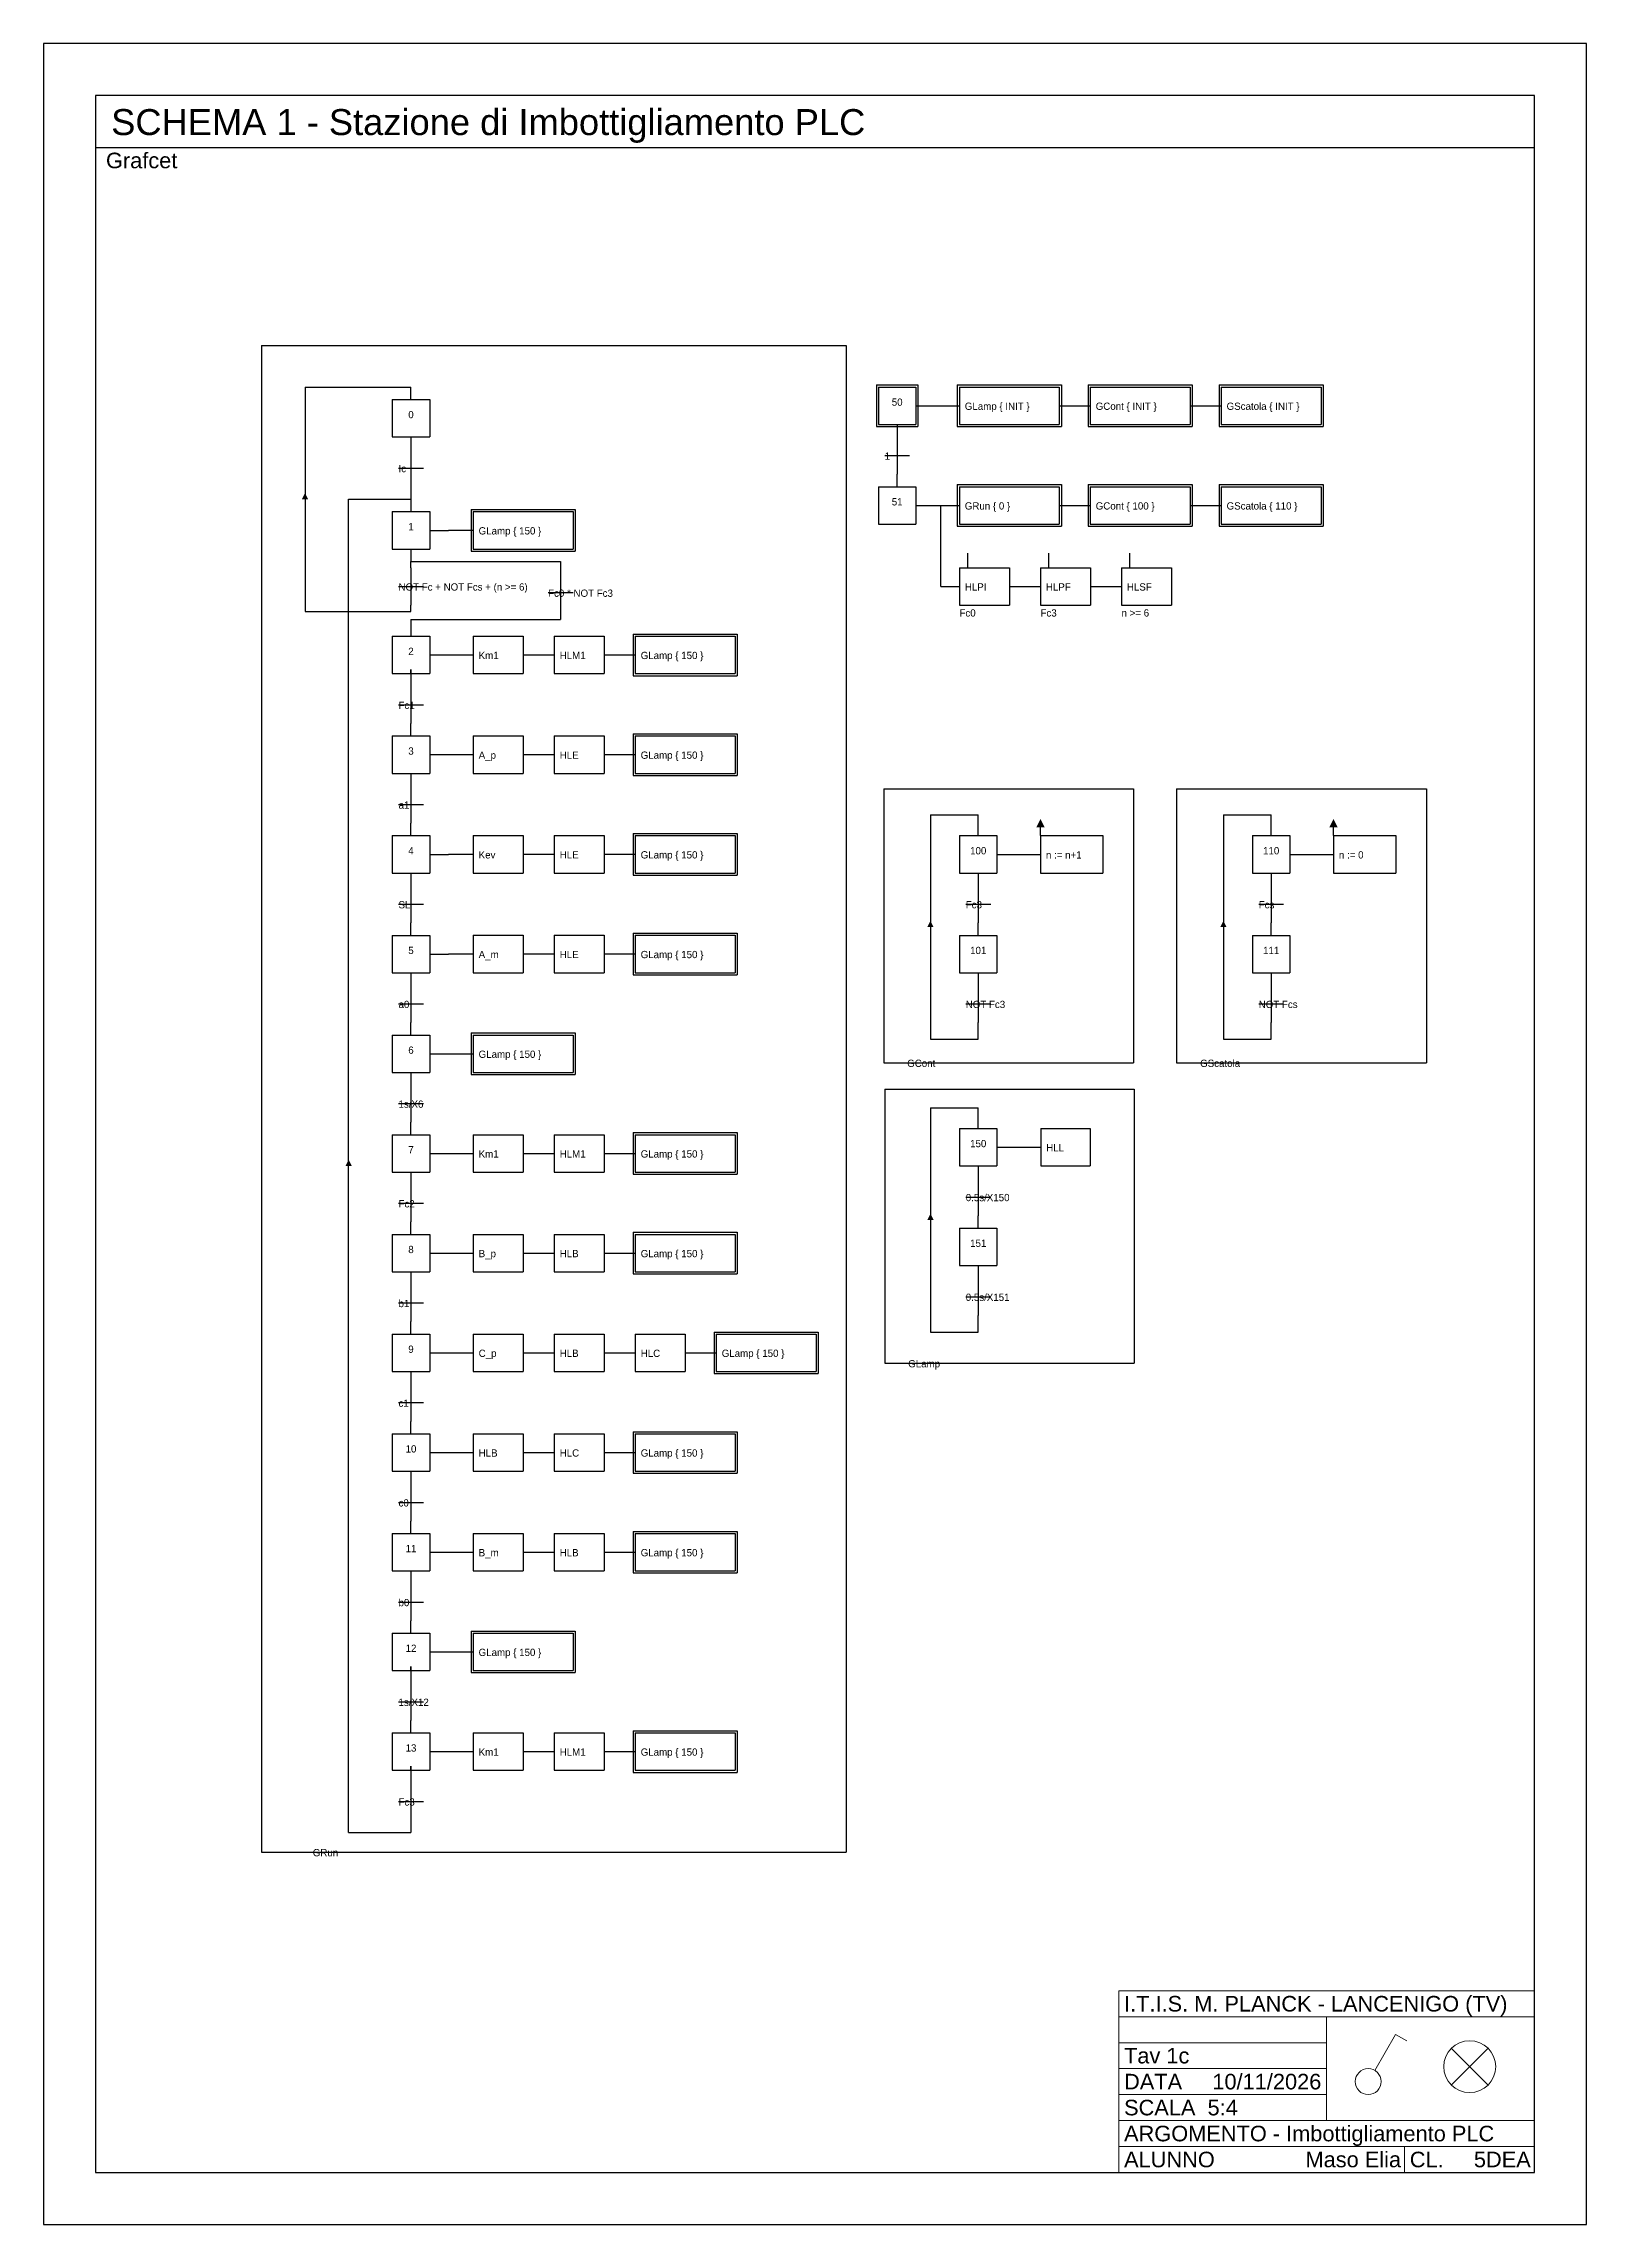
# Model space of a CAD drawing. Extents: x 1 to 1596, y -143 to 746.
# Drawn here: x 1298.9 to 1595.9, y -143.4 to 276.6 of the extents above; entities that cross this region are included whole.
import ezdxf
from ezdxf.enums import TextEntityAlignment as Align

# ---------------------------------------------------------------- set-up
doc = ezdxf.new("R2010")
doc.units = 0
doc.header["$MEASUREMENT"] = 0
doc.linetypes.add('ACAD_ISO02W100', pattern=[15, 12, -3])
doc.linetypes.add('AUSGEZOGEN', pattern=[0])
for name, color, linetype in [('1', 7, 'AUSGEZOGEN'), ('LINES', 7, 'AUSGEZOGEN'), ('TCONNECTIONS', 7, 'AUSGEZOGEN'), ('TEXT', 7, 'AUSGEZOGEN')]:
    doc.layers.add(name, color=color, linetype=linetype)
for name, color, linetype, lineweight in [('Componenti', 42, 'Continuous', 20), ('Contorni', 7, 'Continuous', 30), ('FOGLIO', 30, 'Continuous', 30), ('Scatole di derivazione', 22, 'ACAD_ISO02W100', 20), ('testi', 5, 'Continuous', 13)]:
    doc.layers.add(name, color=color, linetype=linetype, lineweight=lineweight)
doc.styles.add('Testi 2', font='arial.ttf', dxfattribs={"height": 3})
doc.styles.add('Titoli', font='arial.ttf', dxfattribs={"height": 4})

msp = doc.modelspace()

# ---------------------------------------------------------------- texts
at = {"layer": 'testi', "ltscale": 0.25}
for s, height, style, p in [('SCHEMA 1 - Stazione di Imbottigliamento PLC', 5, 'Titoli', (1311.93, 258.99)), ('Grafcet', 3, 'Testi 2', (1310.93, 252.6))]:
    msp.add_text(s, height=height, dxfattribs=dict(at, style=style)).set_placement(p)
at = {"layer": 'testi', "style": 'Testi 2'}
for s, p in [('I.T.I.S. M. PLANCK - LANCENIGO (TV)', (1506.93, -102.4)), ('Tav 1c', (1506.93, -112.4)), ('DATA     10/11/2026', (1506.93, -117.4)), ('SCALA  5:4', (1506.93, -122.4)), ('ARGOMENTO - Imbottigliamento PLC', (1506.93, -127.4)), ('ALUNNO               Maso Elia', (1506.93, -132.4)), ('CL.     5DEA', (1561.93, -132.4))]:
    msp.add_text(s, height=3, dxfattribs=at).set_placement(p)

# ---------------------------------------------------------------- blocks, each defined once
blk = doc.blocks.new('Interruttore')
at = {"layer": 'Componenti', "ltscale": 0.25}
for p, q in [((0.63, 2.33), (2.62, 5.8)), ((2.62, 5.8), (3.71, 5.17))]:
    blk.add_line(p, q, dxfattribs=at)
blk.add_circle((0, 1.25), 1.25, dxfattribs=at)
blk = doc.blocks.new('Lampada2')
at = {"layer": 'Componenti', "ltscale": 0.25}
for p, q in [((3.54, 8.54), (-3.54, 1.46)), ((-3.54, 8.54), (3.54, 1.46))]:
    blk.add_line(p, q, dxfattribs=at)
blk.add_circle((0, 5), 5, dxfattribs=at)
blk = doc.blocks.new('B79')
at = {"layer": 'TCONNECTIONS', "color": 7}
for p, q in [((0, 9), (9, 9)), ((0, 9), (0, 0)), ((9, 9), (9, 0)), ((0, 0), (9, 0))]:
    blk.add_line(p, q, dxfattribs=at)
blk.add_text('0', height=1.75, dxfattribs=at).set_placement((4.5, 4.5), align=Align.CENTER)
blk = doc.blocks.new('B80')
at = {"layer": 'TCONNECTIONS', "color": 7}
for p, q in [((3, 9), (3, 0)), ((0, 4.5), (6, 4.5))]:
    blk.add_line(p, q, dxfattribs=at)
at = {"layer": 'TEXT', "color": 7}
blk.add_text('Ic', height=1.75, dxfattribs=at).set_placement((0, 3.5))
blk = doc.blocks.new('B81')
at = {"layer": 'TEXT', "color": 7}
for p, q in [((0, 9), (9, 9)), ((0, 9), (0, 0)), ((9, 9), (9, 0)), ((0, 0), (9, 0))]:
    blk.add_line(p, q, dxfattribs=at)
blk.add_text('1', height=1.75, dxfattribs=at).set_placement((4.5, 4.5), align=Align.CENTER)
blk = doc.blocks.new('B82')
at = {"layer": 'TEXT', "color": 7}
for p, q in [((3, 9), (3, 0)), ((0, 4.5), (6, 4.5))]:
    blk.add_line(p, q, dxfattribs=at)
blk.add_text('Fc0 * NOT Fc3', height=1.75, dxfattribs=at).set_placement((0, 3.5))
blk = doc.blocks.new('B83')
at = {"layer": 'TEXT', "color": 7}
for p, q in [((0, 9), (9, 9)), ((0, 9), (0, 0)), ((9, 9), (9, 0)), ((0, 0), (9, 0))]:
    blk.add_line(p, q, dxfattribs=at)
blk.add_text('2', height=1.75, dxfattribs=at).set_placement((4.5, 4.5), align=Align.CENTER)
blk = doc.blocks.new('B84')
at = {"layer": 'TEXT', "color": 7}
for p, q in [((3, 9), (3, 0)), ((0, 4.5), (6, 4.5))]:
    blk.add_line(p, q, dxfattribs=at)
blk.add_text('NOT Fc + NOT Fcs + (n >= 6)', height=1.75, dxfattribs=at).set_placement((0, 3.5))
blk = doc.blocks.new('B85')
at = {"layer": 'TEXT', "color": 7}
for p, q in [((0, 9), (9, 9)), ((0, 9), (0, 0)), ((9, 9), (9, 0)), ((0, 0), (9, 0))]:
    blk.add_line(p, q, dxfattribs=at)
blk.add_text('3', height=1.75, dxfattribs=at).set_placement((4.5, 4.5), align=Align.CENTER)
blk = doc.blocks.new('B86')
at = {"layer": 'TEXT', "color": 7}
for p, q in [((3, 9), (3, 0)), ((0, 4.5), (6, 4.5))]:
    blk.add_line(p, q, dxfattribs=at)
blk.add_text('Fc1', height=1.75, dxfattribs=at).set_placement((0, 3.5))
blk = doc.blocks.new('B87')
at = {"layer": 'TEXT', "color": 7}
for p, q in [((0, 9), (9, 9)), ((0, 9), (0, 0)), ((9, 9), (9, 0)), ((0, 0), (9, 0))]:
    blk.add_line(p, q, dxfattribs=at)
blk.add_text('4', height=1.75, dxfattribs=at).set_placement((4.5, 4.5), align=Align.CENTER)
blk = doc.blocks.new('B88')
at = {"layer": 'TEXT', "color": 7}
for p, q in [((3, 9), (3, 0)), ((0, 4.5), (6, 4.5))]:
    blk.add_line(p, q, dxfattribs=at)
blk.add_text('a1', height=1.75, dxfattribs=at).set_placement((0, 3.5))
blk = doc.blocks.new('B89')
at = {"layer": 'TEXT', "color": 7}
for p, q in [((0, 9), (9, 9)), ((0, 9), (0, 0)), ((9, 9), (9, 0)), ((0, 0), (9, 0))]:
    blk.add_line(p, q, dxfattribs=at)
blk.add_text('5', height=1.75, dxfattribs=at).set_placement((4.5, 4.5), align=Align.CENTER)
blk = doc.blocks.new('B90')
at = {"layer": 'TEXT', "color": 7}
for p, q in [((3, 9), (3, 0)), ((0, 4.5), (6, 4.5))]:
    blk.add_line(p, q, dxfattribs=at)
blk.add_text('SL', height=1.75, dxfattribs=at).set_placement((0, 3.5))
blk = doc.blocks.new('B91')
at = {"layer": 'TEXT', "color": 7}
for p, q in [((0, 9), (9, 9)), ((0, 9), (0, 0)), ((9, 9), (9, 0)), ((0, 0), (9, 0))]:
    blk.add_line(p, q, dxfattribs=at)
blk.add_text('6', height=1.75, dxfattribs=at).set_placement((4.5, 4.5), align=Align.CENTER)
blk = doc.blocks.new('B92')
at = {"layer": 'TEXT', "color": 7}
for p, q in [((3, 9), (3, 0)), ((0, 4.5), (6, 4.5))]:
    blk.add_line(p, q, dxfattribs=at)
blk.add_text('a0', height=1.75, dxfattribs=at).set_placement((0, 3.5))
blk = doc.blocks.new('B93')
at = {"layer": 'TEXT', "color": 7}
for p, q in [((0, 9), (9, 9)), ((0, 9), (0, 0)), ((9, 9), (9, 0)), ((0, 0), (9, 0))]:
    blk.add_line(p, q, dxfattribs=at)
blk.add_text('7', height=1.75, dxfattribs=at).set_placement((4.5, 4.5), align=Align.CENTER)
blk = doc.blocks.new('B94')
at = {"layer": 'TEXT', "color": 7}
for p, q in [((3, 9), (3, 0)), ((0, 4.5), (6, 4.5))]:
    blk.add_line(p, q, dxfattribs=at)
blk.add_text('1s/X6', height=1.75, dxfattribs=at).set_placement((0, 3.5))
blk = doc.blocks.new('B95')
at = {"layer": 'TEXT', "color": 7}
for p, q in [((0, 9), (9, 9)), ((0, 9), (0, 0)), ((9, 9), (9, 0)), ((0, 0), (9, 0))]:
    blk.add_line(p, q, dxfattribs=at)
blk.add_text('8', height=1.75, dxfattribs=at).set_placement((4.5, 4.5), align=Align.CENTER)
blk = doc.blocks.new('B96')
at = {"layer": 'TEXT', "color": 7}
for p, q in [((3, 9), (3, 0)), ((0, 4.5), (6, 4.5))]:
    blk.add_line(p, q, dxfattribs=at)
blk.add_text('Fc2', height=1.75, dxfattribs=at).set_placement((0, 3.5))
blk = doc.blocks.new('B97')
at = {"layer": 'TEXT', "color": 7}
for p, q in [((0, 9), (9, 9)), ((0, 9), (0, 0)), ((9, 9), (9, 0)), ((0, 0), (9, 0))]:
    blk.add_line(p, q, dxfattribs=at)
blk.add_text('9', height=1.75, dxfattribs=at).set_placement((4.5, 4.5), align=Align.CENTER)
blk = doc.blocks.new('B98')
at = {"layer": 'TEXT', "color": 7}
for p, q in [((3, 9), (3, 0)), ((0, 4.5), (6, 4.5))]:
    blk.add_line(p, q, dxfattribs=at)
blk.add_text('b1', height=1.75, dxfattribs=at).set_placement((0, 3.5))
blk = doc.blocks.new('B99')
at = {"layer": 'TEXT', "color": 7}
for p, q in [((0, 9), (9, 9)), ((0, 9), (0, 0)), ((9, 9), (9, 0)), ((0, 0), (9, 0))]:
    blk.add_line(p, q, dxfattribs=at)
blk.add_text('10', height=1.75, dxfattribs=at).set_placement((4.5, 4.5), align=Align.CENTER)
blk = doc.blocks.new('B100')
at = {"layer": 'TEXT', "color": 7}
for p, q in [((3, 9), (3, 0)), ((0, 4.5), (6, 4.5))]:
    blk.add_line(p, q, dxfattribs=at)
blk.add_text('c1', height=1.75, dxfattribs=at).set_placement((0, 3.5))
blk = doc.blocks.new('B101')
at = {"layer": 'TEXT', "color": 7}
for p, q in [((0, 9), (9, 9)), ((0, 9), (0, 0)), ((9, 9), (9, 0)), ((0, 0), (9, 0))]:
    blk.add_line(p, q, dxfattribs=at)
blk.add_text('11', height=1.75, dxfattribs=at).set_placement((4.5, 4.5), align=Align.CENTER)
blk = doc.blocks.new('B102')
at = {"layer": 'TEXT', "color": 7}
for p, q in [((3, 9), (3, 0)), ((0, 4.5), (6, 4.5))]:
    blk.add_line(p, q, dxfattribs=at)
blk.add_text('c0', height=1.75, dxfattribs=at).set_placement((0, 3.5))
blk = doc.blocks.new('B103')
at = {"layer": 'TEXT', "color": 7}
for p, q in [((0, 9), (9, 9)), ((0, 9), (0, 0)), ((9, 9), (9, 0)), ((0, 0), (9, 0))]:
    blk.add_line(p, q, dxfattribs=at)
blk.add_text('12', height=1.75, dxfattribs=at).set_placement((4.5, 4.5), align=Align.CENTER)
blk = doc.blocks.new('B104')
at = {"layer": 'TEXT', "color": 7}
for p, q in [((3, 9), (3, 0)), ((0, 4.5), (6, 4.5))]:
    blk.add_line(p, q, dxfattribs=at)
blk.add_text('b0', height=1.75, dxfattribs=at).set_placement((0, 3.5))
blk = doc.blocks.new('B105')
at = {"layer": 'TEXT', "color": 7}
for p, q in [((0, 9), (9, 9)), ((0, 9), (0, 0)), ((9, 9), (9, 0)), ((0, 0), (9, 0))]:
    blk.add_line(p, q, dxfattribs=at)
blk.add_text('13', height=1.75, dxfattribs=at).set_placement((4.5, 4.5), align=Align.CENTER)
blk = doc.blocks.new('B106')
at = {"layer": 'TEXT', "color": 7}
for p, q in [((3, 9), (3, 0)), ((0, 4.5), (6, 4.5))]:
    blk.add_line(p, q, dxfattribs=at)
blk.add_text('1s/X12', height=1.75, dxfattribs=at).set_placement((0, 3.5))
blk = doc.blocks.new('B107')
at = {"layer": 'TEXT', "color": 7}
for p, q in [((3, 9), (3, 0)), ((0, 4.5), (6, 4.5))]:
    blk.add_line(p, q, dxfattribs=at)
blk.add_text('Fc3', height=1.75, dxfattribs=at).set_placement((0, 3.5))
blk = doc.blocks.new('B108')
at = {"layer": 'TEXT', "color": 7}
for p, q in [((0, 65.93), (60.1, 65.93)), ((0, 65.93), (0, 0)), ((60.1, 65.93), (60.1, 0)), ((0, 0), (60.1, 0))]:
    blk.add_line(p, q, dxfattribs=at)
blk.add_text(' GCont ', height=1.75, dxfattribs=at).set_placement((5.01, -1))
blk = doc.blocks.new('B109')
at = {"layer": 'TEXT', "color": 7}
for p, q in [((0, 9), (9, 9)), ((0, 9), (0, 0)), ((9, 9), (9, 0)), ((0, 0), (9, 0))]:
    blk.add_line(p, q, dxfattribs=at)
blk.add_text('100', height=1.75, dxfattribs=at).set_placement((4.5, 4.5), align=Align.CENTER)
blk = doc.blocks.new('B110')
at = {"layer": 'TEXT', "color": 7}
for p, q in [((0, 9), (9, 9)), ((0, 9), (0, 0)), ((9, 9), (9, 0)), ((0, 0), (9, 0))]:
    blk.add_line(p, q, dxfattribs=at)
blk.add_text('101', height=1.75, dxfattribs=at).set_placement((4.5, 4.5), align=Align.CENTER)
blk = doc.blocks.new('B111')
at = {"layer": 'TEXT', "color": 7}
for p, q in [((3, 9), (3, 0)), ((0, 4.5), (6, 4.5))]:
    blk.add_line(p, q, dxfattribs=at)
blk.add_text('Fc3', height=1.75, dxfattribs=at).set_placement((0, 3.5))
blk = doc.blocks.new('B112')
at = {"layer": 'TEXT', "color": 7}
for p, q in [((3, 9), (3, 0)), ((0, 4.5), (6, 4.5))]:
    blk.add_line(p, q, dxfattribs=at)
blk.add_text('NOT Fc3', height=1.75, dxfattribs=at).set_placement((0, 3.5))
blk = doc.blocks.new('B113')
at = {"layer": 'TEXT', "color": 7}
for p, q in [((0, 9), (0, 11)), ((0, 9), (15, 9)), ((0, 9), (0, 0)), ((15, 9), (15, 0)), ((0, 0), (15, 0))]:
    blk.add_line(p, q, dxfattribs=at)
blk.add_solid([(-1, 11), (0, 13), (-1, 11), (1, 11)], dxfattribs=at)
blk.add_text('  n := n+1', height=1.75, dxfattribs=at).set_placement((0, 3.5))
blk = doc.blocks.new('B114')
at = {"layer": 'TEXT', "color": 7}
for p, q in [((0, 66), (60, 66)), ((0, 66), (0, 0)), ((60, 66), (60, 0)), ((0, 0), (60, 0))]:
    blk.add_line(p, q, dxfattribs=at)
blk.add_text(' GLamp ', height=1.75, dxfattribs=at).set_placement((5, -1))
blk = doc.blocks.new('B115')
at = {"layer": 'TEXT', "color": 7}
for p, q in [((0, 9), (9, 9)), ((0, 9), (0, 0)), ((9, 9), (9, 0)), ((0, 0), (9, 0))]:
    blk.add_line(p, q, dxfattribs=at)
blk.add_text('150', height=1.75, dxfattribs=at).set_placement((4.5, 4.5), align=Align.CENTER)
blk = doc.blocks.new('B116')
at = {"layer": 'TEXT', "color": 7}
for p, q in [((0, 9), (9, 9)), ((0, 9), (0, 0)), ((9, 9), (9, 0)), ((0, 0), (9, 0))]:
    blk.add_line(p, q, dxfattribs=at)
blk.add_text('151', height=1.75, dxfattribs=at).set_placement((4.5, 4.5), align=Align.CENTER)
blk = doc.blocks.new('B117')
at = {"layer": 'TEXT', "color": 7}
for p, q in [((3, 9), (3, 0)), ((0, 4.5), (6, 4.5))]:
    blk.add_line(p, q, dxfattribs=at)
blk.add_text('0.5s/X150', height=1.75, dxfattribs=at).set_placement((0, 3.5))
blk = doc.blocks.new('B118')
at = {"layer": 'TEXT', "color": 7}
for p, q in [((3, 9), (3, 0)), ((0, 4.5), (6, 4.5))]:
    blk.add_line(p, q, dxfattribs=at)
blk.add_text('0.5s/X151', height=1.75, dxfattribs=at).set_placement((0, 3.5))
blk = doc.blocks.new('B119')
at = {"layer": 'TEXT', "color": 7}
for p, q in [((0, 9.01), (11.84, 9.01)), ((0, 9.01), (0, 0)), ((11.84, 9.01), (11.84, 0)), ((0, 0), (11.84, 0))]:
    blk.add_line(p, q, dxfattribs=at)
blk.add_text('  HLL', height=1.75, dxfattribs=at).set_placement((0, 3.51))
blk = doc.blocks.new('B120')
at = {"layer": 'TEXT', "color": 7}
for p, q in [((0, 65.93), (60.1, 65.93)), ((0, 65.93), (0, 0)), ((60.1, 65.93), (60.1, 0)), ((0, 0), (60.1, 0))]:
    blk.add_line(p, q, dxfattribs=at)
blk.add_text(' GScatola ', height=1.75, dxfattribs=at).set_placement((5.01, -1))
blk = doc.blocks.new('B121')
at = {"layer": 'TEXT', "color": 7}
for p, q in [((0, 9), (9, 9)), ((0, 9), (0, 0)), ((9, 9), (9, 0)), ((0, 0), (9, 0))]:
    blk.add_line(p, q, dxfattribs=at)
blk.add_text('110', height=1.75, dxfattribs=at).set_placement((4.5, 4.5), align=Align.CENTER)
blk = doc.blocks.new('B122')
at = {"layer": 'TEXT', "color": 7}
for p, q in [((0, 9), (9, 9)), ((0, 9), (0, 0)), ((9, 9), (9, 0)), ((0, 0), (9, 0))]:
    blk.add_line(p, q, dxfattribs=at)
blk.add_text('111', height=1.75, dxfattribs=at).set_placement((4.5, 4.5), align=Align.CENTER)
blk = doc.blocks.new('B123')
at = {"layer": 'TEXT', "color": 7}
for p, q in [((3, 9), (3, 0)), ((0, 4.5), (6, 4.5))]:
    blk.add_line(p, q, dxfattribs=at)
blk.add_text('Fcs', height=1.75, dxfattribs=at).set_placement((0, 3.5))
blk = doc.blocks.new('B124')
at = {"layer": 'TEXT', "color": 7}
for p, q in [((3, 9), (3, 0)), ((0, 4.5), (6, 4.5))]:
    blk.add_line(p, q, dxfattribs=at)
blk.add_text('NOT Fcs', height=1.75, dxfattribs=at).set_placement((0, 3.5))
blk = doc.blocks.new('B125')
at = {"layer": 'TEXT', "color": 7}
for p, q in [((-0.5, 9.51), (24.54, 9.51)), ((-0.5, 9.51), (-0.5, -0.5)), ((0, 9.01), (24.04, 9.01)), ((0, 9.01), (0, 0)), ((24.04, 9.01), (24.04, 0)), ((24.54, 9.51), (24.54, -0.5)), ((0, 0), (24.04, 0)), ((-0.5, -0.5), (24.54, -0.5))]:
    blk.add_line(p, q, dxfattribs=at)
blk.add_text('  GLamp { 150 }', height=1.75, dxfattribs=at).set_placement((0, 3.51))
blk = doc.blocks.new('B126')
at = {"layer": 'TEXT', "color": 7}
for p, q in [((0, 9.01), (12.02, 9.01)), ((0, 9.01), (0, 0)), ((12.02, 9.01), (12.02, 0)), ((0, 0), (12.02, 0))]:
    blk.add_line(p, q, dxfattribs=at)
blk.add_text('  Km1', height=1.75, dxfattribs=at).set_placement((0, 3.51))
blk = doc.blocks.new('B127')
at = {"layer": 'TEXT', "color": 7}
for p, q in [((0, 9.01), (12.02, 9.01)), ((0, 9.01), (0, 0)), ((12.02, 9.01), (12.02, 0)), ((0, 0), (12.02, 0))]:
    blk.add_line(p, q, dxfattribs=at)
blk.add_text('  HLM1', height=1.75, dxfattribs=at).set_placement((0, 3.51))
blk = doc.blocks.new('B128')
at = {"layer": 'TEXT', "color": 7}
for p, q in [((-0.5, 9.51), (24.54, 9.51)), ((-0.5, 9.51), (-0.5, -0.5)), ((0, 9.01), (24.04, 9.01)), ((0, 9.01), (0, 0)), ((24.04, 9.01), (24.04, 0)), ((24.54, 9.51), (24.54, -0.5)), ((0, 0), (24.04, 0)), ((-0.5, -0.5), (24.54, -0.5))]:
    blk.add_line(p, q, dxfattribs=at)
blk.add_text('  GLamp { 150 }', height=1.75, dxfattribs=at).set_placement((0, 3.51))
blk = doc.blocks.new('B129')
at = {"layer": 'TEXT', "color": 7}
for p, q in [((0, 9.01), (12.02, 9.01)), ((0, 9.01), (0, 0)), ((12.02, 9.01), (12.02, 0)), ((0, 0), (12.02, 0))]:
    blk.add_line(p, q, dxfattribs=at)
blk.add_text('  A_p', height=1.75, dxfattribs=at).set_placement((0, 3.51))
blk = doc.blocks.new('B130')
at = {"layer": 'TEXT', "color": 7}
for p, q in [((0, 9.01), (12.02, 9.01)), ((0, 9.01), (0, 0)), ((12.02, 9.01), (12.02, 0)), ((0, 0), (12.02, 0))]:
    blk.add_line(p, q, dxfattribs=at)
blk.add_text('  HLE', height=1.75, dxfattribs=at).set_placement((0, 3.51))
blk = doc.blocks.new('B131')
at = {"layer": 'TEXT', "color": 7}
for p, q in [((-0.5, 9.51), (24.54, 9.51)), ((-0.5, 9.51), (-0.5, -0.5)), ((0, 9.01), (24.04, 9.01)), ((0, 9.01), (0, 0)), ((24.04, 9.01), (24.04, 0)), ((24.54, 9.51), (24.54, -0.5)), ((0, 0), (24.04, 0)), ((-0.5, -0.5), (24.54, -0.5))]:
    blk.add_line(p, q, dxfattribs=at)
blk.add_text('  GLamp { 150 }', height=1.75, dxfattribs=at).set_placement((0, 3.51))
blk = doc.blocks.new('B132')
at = {"layer": 'TEXT', "color": 7}
for p, q in [((0, 9.01), (12.02, 9.01)), ((0, 9.01), (0, 0)), ((12.02, 9.01), (12.02, 0)), ((0, 0), (12.02, 0))]:
    blk.add_line(p, q, dxfattribs=at)
blk.add_text('  Kev', height=1.75, dxfattribs=at).set_placement((0, 3.51))
blk = doc.blocks.new('B133')
at = {"layer": 'TEXT', "color": 7}
for p, q in [((0, 9.01), (12.02, 9.01)), ((0, 9.01), (0, 0)), ((12.02, 9.01), (12.02, 0)), ((0, 0), (12.02, 0))]:
    blk.add_line(p, q, dxfattribs=at)
blk.add_text('  HLE', height=1.75, dxfattribs=at).set_placement((0, 3.51))
blk = doc.blocks.new('B134')
at = {"layer": 'TEXT', "color": 7}
for p, q in [((-0.5, 9.51), (24.54, 9.51)), ((-0.5, 9.51), (-0.5, -0.5)), ((0, 9.01), (24.04, 9.01)), ((0, 9.01), (0, 0)), ((24.04, 9.01), (24.04, 0)), ((24.54, 9.51), (24.54, -0.5)), ((0, 0), (24.04, 0)), ((-0.5, -0.5), (24.54, -0.5))]:
    blk.add_line(p, q, dxfattribs=at)
blk.add_text('  GLamp { 150 }', height=1.75, dxfattribs=at).set_placement((0, 3.51))
blk = doc.blocks.new('B135')
at = {"layer": 'TEXT', "color": 7}
for p, q in [((0, 9.01), (12.02, 9.01)), ((0, 9.01), (0, 0)), ((12.02, 9.01), (12.02, 0)), ((0, 0), (12.02, 0))]:
    blk.add_line(p, q, dxfattribs=at)
blk.add_text('  A_m', height=1.75, dxfattribs=at).set_placement((0, 3.51))
blk = doc.blocks.new('B136')
at = {"layer": 'TEXT', "color": 7}
for p, q in [((0, 9.01), (12.02, 9.01)), ((0, 9.01), (0, 0)), ((12.02, 9.01), (12.02, 0)), ((0, 0), (12.02, 0))]:
    blk.add_line(p, q, dxfattribs=at)
blk.add_text('  HLE', height=1.75, dxfattribs=at).set_placement((0, 3.51))
blk = doc.blocks.new('B137')
at = {"layer": 'TEXT', "color": 7}
for p, q in [((-0.5, 9.51), (24.54, 9.51)), ((-0.5, 9.51), (-0.5, -0.5)), ((0, 9.01), (24.04, 9.01)), ((0, 9.01), (0, 0)), ((24.04, 9.01), (24.04, 0)), ((24.54, 9.51), (24.54, -0.5)), ((0, 0), (24.04, 0)), ((-0.5, -0.5), (24.54, -0.5))]:
    blk.add_line(p, q, dxfattribs=at)
blk.add_text('  GLamp { 150 }', height=1.75, dxfattribs=at).set_placement((0, 3.51))
blk = doc.blocks.new('B138')
at = {"layer": 'TEXT', "color": 7}
for p, q in [((-0.5, 9.51), (24.54, 9.51)), ((-0.5, 9.51), (-0.5, -0.5)), ((0, 9.01), (24.04, 9.01)), ((0, 9.01), (0, 0)), ((24.04, 9.01), (24.04, 0)), ((24.54, 9.51), (24.54, -0.5)), ((0, 0), (24.04, 0)), ((-0.5, -0.5), (24.54, -0.5))]:
    blk.add_line(p, q, dxfattribs=at)
blk.add_text('  GLamp { 150 }', height=1.75, dxfattribs=at).set_placement((0, 3.51))
blk = doc.blocks.new('B139')
at = {"layer": 'TEXT', "color": 7}
for p, q in [((0, 9.01), (12.02, 9.01)), ((0, 9.01), (0, 0)), ((12.02, 9.01), (12.02, 0)), ((0, 0), (12.02, 0))]:
    blk.add_line(p, q, dxfattribs=at)
blk.add_text('  Km1', height=1.75, dxfattribs=at).set_placement((0, 3.51))
blk = doc.blocks.new('B140')
at = {"layer": 'TEXT', "color": 7}
for p, q in [((0, 9.01), (12.02, 9.01)), ((0, 9.01), (0, 0)), ((12.02, 9.01), (12.02, 0)), ((0, 0), (12.02, 0))]:
    blk.add_line(p, q, dxfattribs=at)
blk.add_text('  HLM1', height=1.75, dxfattribs=at).set_placement((0, 3.51))
blk = doc.blocks.new('B141')
at = {"layer": 'TEXT', "color": 7}
for p, q in [((-0.5, 9.51), (24.54, 9.51)), ((-0.5, 9.51), (-0.5, -0.5)), ((0, 9.01), (24.04, 9.01)), ((0, 9.01), (0, 0)), ((24.04, 9.01), (24.04, 0)), ((24.54, 9.51), (24.54, -0.5)), ((0, 0), (24.04, 0)), ((-0.5, -0.5), (24.54, -0.5))]:
    blk.add_line(p, q, dxfattribs=at)
blk.add_text('  GLamp { 150 }', height=1.75, dxfattribs=at).set_placement((0, 3.51))
blk = doc.blocks.new('B142')
at = {"layer": 'TEXT', "color": 7}
for p, q in [((0, 9.01), (12.02, 9.01)), ((0, 9.01), (0, 0)), ((12.02, 9.01), (12.02, 0)), ((0, 0), (12.02, 0))]:
    blk.add_line(p, q, dxfattribs=at)
blk.add_text('  B_p', height=1.75, dxfattribs=at).set_placement((0, 3.51))
blk = doc.blocks.new('B143')
at = {"layer": 'TEXT', "color": 7}
for p, q in [((0, 9.01), (12.02, 9.01)), ((0, 9.01), (0, 0)), ((12.02, 9.01), (12.02, 0)), ((0, 0), (12.02, 0))]:
    blk.add_line(p, q, dxfattribs=at)
blk.add_text('  HLB', height=1.75, dxfattribs=at).set_placement((0, 3.51))
blk = doc.blocks.new('B144')
at = {"layer": 'TEXT', "color": 7}
for p, q in [((-0.5, 9.51), (24.54, 9.51)), ((-0.5, 9.51), (-0.5, -0.5)), ((0, 9.01), (24.04, 9.01)), ((0, 9.01), (0, 0)), ((24.04, 9.01), (24.04, 0)), ((24.54, 9.51), (24.54, -0.5)), ((0, 0), (24.04, 0)), ((-0.5, -0.5), (24.54, -0.5))]:
    blk.add_line(p, q, dxfattribs=at)
blk.add_text('  GLamp { 150 }', height=1.75, dxfattribs=at).set_placement((0, 3.51))
blk = doc.blocks.new('B145')
at = {"layer": 'TEXT', "color": 7}
for p, q in [((0, 9.01), (12.02, 9.01)), ((0, 9.01), (0, 0)), ((12.02, 9.01), (12.02, 0)), ((0, 0), (12.02, 0))]:
    blk.add_line(p, q, dxfattribs=at)
blk.add_text('  C_p', height=1.75, dxfattribs=at).set_placement((0, 3.51))
blk = doc.blocks.new('B146')
at = {"layer": 'TEXT', "color": 7}
for p, q in [((0, 9.01), (12.02, 9.01)), ((0, 9.01), (0, 0)), ((12.02, 9.01), (12.02, 0)), ((0, 0), (12.02, 0))]:
    blk.add_line(p, q, dxfattribs=at)
blk.add_text('  HLB', height=1.75, dxfattribs=at).set_placement((0, 3.51))
blk = doc.blocks.new('B147')
at = {"layer": 'TEXT', "color": 7}
for p, q in [((-0.5, 9.51), (24.54, 9.51)), ((-0.5, 9.51), (-0.5, -0.5)), ((0, 9.01), (24.04, 9.01)), ((0, 9.01), (0, 0)), ((24.04, 9.01), (24.04, 0)), ((24.54, 9.51), (24.54, -0.5)), ((0, 0), (24.04, 0)), ((-0.5, -0.5), (24.54, -0.5))]:
    blk.add_line(p, q, dxfattribs=at)
blk.add_text('  GLamp { 150 }', height=1.75, dxfattribs=at).set_placement((0, 3.51))
blk = doc.blocks.new('B148')
at = {"layer": 'TEXT', "color": 7}
for p, q in [((0, 9.01), (12.02, 9.01)), ((0, 9.01), (0, 0)), ((12.02, 9.01), (12.02, 0)), ((0, 0), (12.02, 0))]:
    blk.add_line(p, q, dxfattribs=at)
blk.add_text('  HLC', height=1.75, dxfattribs=at).set_placement((0, 3.51))
blk = doc.blocks.new('B149')
at = {"layer": 'TEXT', "color": 7}
for p, q in [((0, 9.01), (12.02, 9.01)), ((0, 9.01), (0, 0)), ((12.02, 9.01), (12.02, 0)), ((0, 0), (12.02, 0))]:
    blk.add_line(p, q, dxfattribs=at)
blk.add_text('  HLB', height=1.75, dxfattribs=at).set_placement((0, 3.51))
blk = doc.blocks.new('B150')
at = {"layer": 'TEXT', "color": 7}
for p, q in [((-0.5, 9.51), (24.54, 9.51)), ((-0.5, 9.51), (-0.5, -0.5)), ((0, 9.01), (24.04, 9.01)), ((0, 9.01), (0, 0)), ((24.04, 9.01), (24.04, 0)), ((24.54, 9.51), (24.54, -0.5)), ((0, 0), (24.04, 0)), ((-0.5, -0.5), (24.54, -0.5))]:
    blk.add_line(p, q, dxfattribs=at)
blk.add_text('  GLamp { 150 }', height=1.75, dxfattribs=at).set_placement((0, 3.51))
blk = doc.blocks.new('B151')
at = {"layer": 'TEXT', "color": 7}
for p, q in [((0, 9.01), (12.02, 9.01)), ((0, 9.01), (0, 0)), ((12.02, 9.01), (12.02, 0)), ((0, 0), (12.02, 0))]:
    blk.add_line(p, q, dxfattribs=at)
blk.add_text('  HLC', height=1.75, dxfattribs=at).set_placement((0, 3.51))
blk = doc.blocks.new('B152')
at = {"layer": 'TEXT', "color": 7}
for p, q in [((0, 9.01), (12.02, 9.01)), ((0, 9.01), (0, 0)), ((12.02, 9.01), (12.02, 0)), ((0, 0), (12.02, 0))]:
    blk.add_line(p, q, dxfattribs=at)
blk.add_text('  B_m', height=1.75, dxfattribs=at).set_placement((0, 3.51))
blk = doc.blocks.new('B153')
at = {"layer": 'TEXT', "color": 7}
for p, q in [((0, 9.01), (12.02, 9.01)), ((0, 9.01), (0, 0)), ((12.02, 9.01), (12.02, 0)), ((0, 0), (12.02, 0))]:
    blk.add_line(p, q, dxfattribs=at)
blk.add_text('  HLB', height=1.75, dxfattribs=at).set_placement((0, 3.51))
blk = doc.blocks.new('B154')
at = {"layer": 'TEXT', "color": 7}
for p, q in [((-0.5, 9.51), (24.54, 9.51)), ((-0.5, 9.51), (-0.5, -0.5)), ((0, 9.01), (24.04, 9.01)), ((0, 9.01), (0, 0)), ((24.04, 9.01), (24.04, 0)), ((24.54, 9.51), (24.54, -0.5)), ((0, 0), (24.04, 0)), ((-0.5, -0.5), (24.54, -0.5))]:
    blk.add_line(p, q, dxfattribs=at)
blk.add_text('  GLamp { 150 }', height=1.75, dxfattribs=at).set_placement((0, 3.51))
blk = doc.blocks.new('B155')
at = {"layer": 'TEXT', "color": 7}
for p, q in [((-0.5, 9.51), (24.54, 9.51)), ((-0.5, 9.51), (-0.5, -0.5)), ((0, 9.01), (24.04, 9.01)), ((0, 9.01), (0, 0)), ((24.04, 9.01), (24.04, 0)), ((24.54, 9.51), (24.54, -0.5)), ((0, 0), (24.04, 0)), ((-0.5, -0.5), (24.54, -0.5))]:
    blk.add_line(p, q, dxfattribs=at)
blk.add_text('  GLamp { 150 }', height=1.75, dxfattribs=at).set_placement((0, 3.51))
blk = doc.blocks.new('B156')
at = {"layer": 'TEXT', "color": 7}
for p, q in [((0, 9.01), (12.02, 9.01)), ((0, 9.01), (0, 0)), ((12.02, 9.01), (12.02, 0)), ((0, 0), (12.02, 0))]:
    blk.add_line(p, q, dxfattribs=at)
blk.add_text('  Km1', height=1.75, dxfattribs=at).set_placement((0, 3.51))
blk = doc.blocks.new('B157')
at = {"layer": 'TEXT', "color": 7}
for p, q in [((0, 9.01), (12.02, 9.01)), ((0, 9.01), (0, 0)), ((12.02, 9.01), (12.02, 0)), ((0, 0), (12.02, 0))]:
    blk.add_line(p, q, dxfattribs=at)
blk.add_text('  HLM1', height=1.75, dxfattribs=at).set_placement((0, 3.51))
blk = doc.blocks.new('B158')
at = {"layer": 'TEXT', "color": 7}
for p, q in [((-0.5, 9.51), (24.54, 9.51)), ((-0.5, 9.51), (-0.5, -0.5)), ((0, 9.01), (24.04, 9.01)), ((0, 9.01), (0, 0)), ((24.04, 9.01), (24.04, 0)), ((24.54, 9.51), (24.54, -0.5)), ((0, 0), (24.04, 0)), ((-0.5, -0.5), (24.54, -0.5))]:
    blk.add_line(p, q, dxfattribs=at)
blk.add_text('  GLamp { 150 }', height=1.75, dxfattribs=at).set_placement((0, 3.51))
blk = doc.blocks.new('B159')
at = {"layer": 'TEXT', "color": 7}
for p, q in [((0, 362.71), (140.7, 362.71)), ((0, 362.71), (0, 0)), ((140.7, 362.71), (140.7, 0)), ((0, 0), (140.7, 0))]:
    blk.add_line(p, q, dxfattribs=at)
blk.add_text(' GRun ', height=1.75, dxfattribs=at).set_placement((11.72, -1))
blk = doc.blocks.new('B160')
at = {"layer": 'TEXT', "color": 7}
for p, q in [((-0.5, 9.5), (9.5, 9.5)), ((-0.5, 9.5), (-0.5, -0.5)), ((0, 9), (9, 9)), ((0, 9), (0, 0)), ((9, 9), (9, 0)), ((9.5, 9.5), (9.5, -0.5)), ((0, 0), (9, 0)), ((-0.5, -0.5), (9.5, -0.5))]:
    blk.add_line(p, q, dxfattribs=at)
blk.add_text('50', height=1.75, dxfattribs=at).set_placement((4.5, 4.5), align=Align.CENTER)
blk = doc.blocks.new('B161')
at = {"layer": 'TEXT', "color": 7}
for p, q in [((0, 9), (9, 9)), ((0, 9), (0, 0)), ((9, 9), (9, 0)), ((0, 0), (9, 0))]:
    blk.add_line(p, q, dxfattribs=at)
blk.add_text('51', height=1.75, dxfattribs=at).set_placement((4.5, 4.5), align=Align.CENTER)
blk = doc.blocks.new('B162')
at = {"layer": 'TEXT', "color": 7}
for p, q in [((-0.5, 9.51), (24.54, 9.51)), ((-0.5, 9.51), (-0.5, -0.5)), ((0, 9.01), (24.04, 9.01)), ((0, 9.01), (0, 0)), ((24.04, 9.01), (24.04, 0)), ((24.54, 9.51), (24.54, -0.5)), ((0, 0), (24.04, 0)), ((-0.5, -0.5), (24.54, -0.5))]:
    blk.add_line(p, q, dxfattribs=at)
blk.add_text('  GLamp { INIT }', height=1.75, dxfattribs=at).set_placement((0, 3.51))
blk = doc.blocks.new('B163')
at = {"layer": 'TEXT', "color": 7}
for p, q in [((-0.5, 9.51), (24.54, 9.51)), ((-0.5, 9.51), (-0.5, -0.5)), ((0, 9.01), (24.04, 9.01)), ((0, 9.01), (0, 0)), ((24.04, 9.01), (24.04, 0)), ((24.54, 9.51), (24.54, -0.5)), ((0, 0), (24.04, 0)), ((-0.5, -0.5), (24.54, -0.5))]:
    blk.add_line(p, q, dxfattribs=at)
blk.add_text('  GCont { INIT }', height=1.75, dxfattribs=at).set_placement((0, 3.51))
blk = doc.blocks.new('B164')
at = {"layer": 'TEXT', "color": 7}
for p, q in [((-0.5, 9.51), (24.54, 9.51)), ((-0.5, 9.51), (-0.5, -0.5)), ((0, 9.01), (24.04, 9.01)), ((0, 9.01), (0, 0)), ((24.04, 9.01), (24.04, 0)), ((24.54, 9.51), (24.54, -0.5)), ((0, 0), (24.04, 0)), ((-0.5, -0.5), (24.54, -0.5))]:
    blk.add_line(p, q, dxfattribs=at)
blk.add_text('  GScatola { INIT }', height=1.75, dxfattribs=at).set_placement((0, 3.51))
blk = doc.blocks.new('B165')
at = {"layer": 'TEXT', "color": 7}
for p, q in [((-0.5, 9.51), (24.54, 9.51)), ((-0.5, 9.51), (-0.5, -0.5)), ((0, 9.01), (24.04, 9.01)), ((0, 9.01), (0, 0)), ((24.04, 9.01), (24.04, 0)), ((24.54, 9.51), (24.54, -0.5)), ((0, 0), (24.04, 0)), ((-0.5, -0.5), (24.54, -0.5))]:
    blk.add_line(p, q, dxfattribs=at)
blk.add_text('  GCont { 100 }', height=1.75, dxfattribs=at).set_placement((0, 3.51))
blk = doc.blocks.new('B166')
at = {"layer": 'TEXT', "color": 7}
for p, q in [((-0.5, 9.51), (24.54, 9.51)), ((-0.5, 9.51), (-0.5, -0.5)), ((0, 9.01), (24.04, 9.01)), ((0, 9.01), (0, 0)), ((24.04, 9.01), (24.04, 0)), ((24.54, 9.51), (24.54, -0.5)), ((0, 0), (24.04, 0)), ((-0.5, -0.5), (24.54, -0.5))]:
    blk.add_line(p, q, dxfattribs=at)
blk.add_text('  GScatola { 110 }', height=1.75, dxfattribs=at).set_placement((0, 3.51))
blk = doc.blocks.new('B167')
at = {"layer": 'TEXT', "color": 7}
for p, q in [((-0.5, 9.51), (24.54, 9.51)), ((-0.5, 9.51), (-0.5, -0.5)), ((0, 9.01), (24.04, 9.01)), ((0, 9.01), (0, 0)), ((24.04, 9.01), (24.04, 0)), ((24.54, 9.51), (24.54, -0.5)), ((0, 0), (24.04, 0)), ((-0.5, -0.5), (24.54, -0.5))]:
    blk.add_line(p, q, dxfattribs=at)
blk.add_text('  GRun { 0 }', height=1.75, dxfattribs=at).set_placement((0, 3.51))
blk = doc.blocks.new('B168')
at = {"layer": 'TEXT', "color": 7}
for p, q in [((2, 9.01), (2, 12.51)), ((0, 9.01), (12.02, 9.01)), ((0, 9.01), (0, 0)), ((12.02, 9.01), (12.02, 0)), ((0, 0), (12.02, 0))]:
    blk.add_line(p, q, dxfattribs=at)
for s, p in [('  HLPI', (0, 3.51)), ('Fc0', (0, -2.75))]:
    blk.add_text(s, height=1.75, dxfattribs=at).set_placement(p)
blk = doc.blocks.new('B169')
at = {"layer": 'TEXT', "color": 7}
for p, q in [((2, 9.01), (2, 12.51)), ((0, 9.01), (12.02, 9.01)), ((0, 9.01), (0, 0)), ((12.02, 9.01), (12.02, 0)), ((0, 0), (12.02, 0))]:
    blk.add_line(p, q, dxfattribs=at)
for s, p in [('  HLPF', (0, 3.51)), ('Fc3', (0, -2.75))]:
    blk.add_text(s, height=1.75, dxfattribs=at).set_placement(p)
blk = doc.blocks.new('B170')
at = {"layer": 'TEXT', "color": 7}
for p, q in [((2, 9.01), (2, 12.51)), ((0, 9.01), (12.02, 9.01)), ((0, 9.01), (0, 0)), ((12.02, 9.01), (12.02, 0)), ((0, 0), (12.02, 0))]:
    blk.add_line(p, q, dxfattribs=at)
for s, p in [('  HLSF', (0, 3.51)), ('n >= 6', (0, -2.75))]:
    blk.add_text(s, height=1.75, dxfattribs=at).set_placement(p)
blk = doc.blocks.new('B171')
at = {"layer": 'TEXT', "color": 7}
for p, q in [((3, 9), (3, 0)), ((0, 4.5), (6, 4.5))]:
    blk.add_line(p, q, dxfattribs=at)
blk.add_text('1', height=1.75, dxfattribs=at).set_placement((0, 3.5))
blk = doc.blocks.new('B172')
at = {"layer": 'TEXT', "color": 7}
for p, q in [((0, 9), (0, 11)), ((0, 9), (15, 9)), ((0, 9), (0, 0)), ((15, 9), (15, 0)), ((0, 0), (15, 0))]:
    blk.add_line(p, q, dxfattribs=at)
blk.add_solid([(-1, 11), (0, 13), (-1, 11), (1, 11)], dxfattribs=at)
blk.add_text('  n := 0', height=1.75, dxfattribs=at).set_placement((0, 3.5))

# ---------------------------------------------------------------- linework, layer by layer
at = {"layer": 'Contorni', "linetype": 'Continuous'}
msp.add_line((1308.93, 256.6), (1585.93, 256.6), dxfattribs=at)
at = {"layer": 'FOGLIO', "ltscale": 0.6}
for p, q in [((1298.93, 276.6), (1298.93, -143.4)), ((1595.93, 276.6), (1298.93, 276.6)), ((1595.93, -143.4), (1595.93, 276.6)), ((1298.93, -143.4), (1595.93, -143.4))]:
    msp.add_line(p, q, dxfattribs=at)
at = {"layer": 'FOGLIO'}
for p, q in [((1585.93, 266.6), (1308.93, 266.6)), ((1308.93, 266.6), (1308.93, -133.4)), ((1585.93, -133.4), (1585.93, 266.6)), ((1308.93, -133.4), (1585.93, -133.4))]:
    msp.add_line(p, q, dxfattribs=at)
at = {"layer": 'LINES', "color": 7}
for p, q in [((1349.25, 210.46), (1369.65, 210.46)), ((1349.25, 210.46), (1349.25, 167.26)), ((1369.65, 208.06), (1369.65, 210.46)), ((1466.85, 206.86), (1470.45, 206.86)), ((1470.45, 206.86), (1470.45, 206.87)), ((1470.45, 206.87), (1475.23, 206.87)), ((1494.46, 206.87), (1496.86, 206.87)), ((1496.86, 206.87), (1496.86, 206.87)), ((1496.86, 206.87), (1500.43, 206.87)), ((1519.66, 206.87), (1522.06, 206.87)), ((1522.06, 206.87), (1522.06, 206.87)), ((1522.06, 206.87), (1525.63, 206.87)), ((1463.25, 203.26), (1463.25, 203.26)), ((1463.25, 203.26), (1463.25, 203.26)), ((1463.25, 203.26), (1463.25, 200.86)), ((1369.65, 200.86), (1369.65, 200.46)), ((1369.65, 200.46), (1369.65, 200.46)), ((1369.65, 200.46), (1369.65, 198.46)), ((1463.25, 191.26), (1463.25, 193.66)), ((1463.25, 193.66), (1463.25, 193.66)), ((1463.25, 193.66), (1463.25, 193.66)), ((1369.65, 191.26), (1369.65, 190.86)), ((1369.65, 190.86), (1369.65, 190.86)), ((1369.65, 190.86), (1369.65, 188.86)), ((1357.65, -67.94), (1357.65, 188.86)), ((1357.65, 188.86), (1369.65, 188.86)), ((1369.65, 188.86), (1369.65, 188.86)), ((1369.65, 188.86), (1369.65, 188.86)), ((1369.65, 188.86), (1369.65, 186.46)), ((1466.85, 187.66), (1470.45, 187.66)), ((1470.45, 187.66), (1470.45, 187.66)), ((1470.45, 187.66), (1471.65, 187.66)), ((1471.65, 172.07), (1471.65, 187.66)), ((1471.65, 187.66), (1471.65, 187.66)), ((1471.65, 187.66), (1475.23, 187.66)), ((1475.23, 187.66), (1475.23, 187.67)), ((1494.46, 187.67), (1496.86, 187.67)), ((1496.86, 187.67), (1496.86, 187.67)), ((1496.86, 187.67), (1500.43, 187.67)), ((1519.66, 187.67), (1522.06, 187.67)), ((1522.06, 187.67), (1522.06, 187.67)), ((1522.06, 187.67), (1525.63, 187.67)), ((1373.25, 182.86), (1376.85, 182.86)), ((1376.85, 182.86), (1376.85, 182.87)), ((1376.85, 182.87), (1381.63, 182.87)), ((1369.65, 179.26), (1369.65, 176.86)), ((1369.65, 176.86), (1369.65, 176.86)), ((1369.65, 175.66), (1369.65, 176.86)), ((1369.65, 176.86), (1369.65, 176.86)), ((1369.65, 176.86), (1369.65, 176.86)), ((1369.65, 176.86), (1369.65, 176.86)), ((1369.65, 176.86), (1398.45, 176.86)), ((1398.45, 176.86), (1398.45, 174.46)), ((1369.65, 167.26), (1369.65, 168.46)), ((1471.65, 172.07), (1475.24, 172.07)), ((1484.85, 172.07), (1487.25, 172.07)), ((1487.25, 172.07), (1487.25, 172.07)), ((1487.25, 172.07), (1490.84, 172.07)), ((1500.45, 172.07), (1501.65, 172.07)), ((1501.65, 172.07), (1501.65, 172.07)), ((1501.65, 172.07), (1506.44, 172.07)), ((1349.25, 167.26), (1369.65, 167.26)), ((1369.65, 165.66), (1398.45, 165.66)), ((1369.65, 165.66), (1369.65, 162.46)), ((1398.45, 167.26), (1398.45, 165.66)), ((1369.65, 155.26), (1369.65, 156.06)), ((1369.65, 156.06), (1369.65, 156.06)), ((1369.65, 156.06), (1369.65, 152.86)), ((1373.25, 158.86), (1375.65, 158.86)), ((1375.65, 158.86), (1375.65, 158.87)), ((1375.65, 158.87), (1381.64, 158.87)), ((1391.25, 158.87), (1393.65, 158.87)), ((1393.65, 158.87), (1393.65, 158.87)), ((1393.65, 158.87), (1397.24, 158.87)), ((1406.85, 158.87), (1409.25, 158.87)), ((1409.25, 158.87), (1409.25, 158.87)), ((1409.25, 158.87), (1412.83, 158.87)), ((1369.65, 145.26), (1369.65, 145.66)), ((1369.65, 143.26), (1369.65, 145.26)), ((1369.65, 145.26), (1369.65, 145.26)), ((1373.25, 139.66), (1376.85, 139.66)), ((1376.85, 139.66), (1376.85, 139.67)), ((1376.85, 139.67), (1381.64, 139.67)), ((1391.25, 139.67), (1393.65, 139.67)), ((1393.65, 139.67), (1393.65, 139.67)), ((1393.65, 139.67), (1397.24, 139.67)), ((1406.85, 139.67), (1409.25, 139.67)), ((1409.25, 139.67), (1409.25, 139.67)), ((1409.25, 139.67), (1412.83, 139.67)), ((1369.65, 136.06), (1369.65, 135.66)), ((1369.65, 135.66), (1369.65, 135.66)), ((1369.65, 135.66), (1369.65, 133.66)), ((1369.65, 126.06), (1369.65, 126.46)), ((1369.65, 124.06), (1369.65, 126.06)), ((1369.65, 126.06), (1369.65, 126.06)), ((1469.65, 128.06), (1478.85, 128.06)), ((1469.65, 128.06), (1469.65, 84.86)), ((1478.85, 124.06), (1478.85, 128.06)), ((1526.05, 128.06), (1535.25, 128.06)), ((1526.05, 128.06), (1526.05, 84.86)), ((1535.25, 124.06), (1535.25, 128.06)), ((1373.25, 120.46), (1376.85, 120.46)), ((1376.85, 120.46), (1376.85, 120.47)), ((1376.85, 120.47), (1381.64, 120.47)), ((1391.25, 120.47), (1393.65, 120.47)), ((1393.65, 120.47), (1393.65, 120.47)), ((1393.65, 120.47), (1397.24, 120.47)), ((1406.85, 120.47), (1409.25, 120.47)), ((1409.25, 120.47), (1409.25, 120.47)), ((1409.25, 120.47), (1412.83, 120.47)), ((1482.45, 120.46), (1486.05, 120.46)), ((1486.05, 120.46), (1486.05, 120.46)), ((1486.05, 120.46), (1490.85, 120.46)), ((1538.85, 120.46), (1542.45, 120.46)), ((1542.45, 120.46), (1542.45, 120.46)), ((1542.45, 120.46), (1547.25, 120.46)), ((1369.65, 116.86), (1369.65, 116.46)), ((1369.65, 116.46), (1369.65, 116.46)), ((1369.65, 116.46), (1369.65, 114.46)), ((1478.85, 116.86), (1478.85, 116.06)), ((1478.85, 116.06), (1478.85, 116.06)), ((1478.85, 116.06), (1478.85, 114.46)), ((1535.25, 116.86), (1535.25, 116.06)), ((1535.25, 116.06), (1535.25, 116.06)), ((1535.25, 116.06), (1535.25, 114.46)), ((1369.65, 106.86), (1369.65, 107.26)), ((1369.65, 104.86), (1369.65, 106.86)), ((1369.65, 106.86), (1369.65, 106.86)), ((1478.85, 106.46), (1478.85, 107.26)), ((1478.85, 104.86), (1478.85, 106.46)), ((1478.85, 106.46), (1478.85, 106.46)), ((1535.25, 106.46), (1535.25, 107.26)), ((1535.25, 104.86), (1535.25, 106.46)), ((1535.25, 106.46), (1535.25, 106.46)), ((1373.25, 101.26), (1376.85, 101.26)), ((1376.85, 101.26), (1376.85, 101.27)), ((1376.85, 101.27), (1381.64, 101.27)), ((1391.25, 101.27), (1393.65, 101.27)), ((1393.65, 101.27), (1393.65, 101.27)), ((1393.65, 101.27), (1397.24, 101.27)), ((1406.85, 101.27), (1409.25, 101.27)), ((1409.25, 101.27), (1409.25, 101.27)), ((1409.25, 101.27), (1412.83, 101.27)), ((1369.65, 97.66), (1369.65, 97.26)), ((1369.65, 97.26), (1369.65, 97.26)), ((1369.65, 97.26), (1369.65, 95.26)), ((1478.85, 97.66), (1478.85, 96.86)), ((1478.85, 96.86), (1478.85, 96.86)), ((1478.85, 96.86), (1478.85, 95.26)), ((1535.25, 97.66), (1535.25, 96.86)), ((1535.25, 96.86), (1535.25, 96.86)), ((1535.25, 96.86), (1535.25, 95.26)), ((1369.65, 87.66), (1369.65, 88.06)), ((1369.65, 85.66), (1369.65, 87.66)), ((1369.65, 87.66), (1369.65, 87.66)), ((1469.65, 84.86), (1478.85, 84.86)), ((1478.85, 84.86), (1478.85, 88.06)), ((1526.05, 84.86), (1535.25, 84.86)), ((1535.25, 84.86), (1535.25, 88.06)), ((1373.25, 82.06), (1376.85, 82.06)), ((1376.85, 82.06), (1376.85, 82.07)), ((1376.85, 82.07), (1381.63, 82.07)), ((1369.65, 78.46), (1369.65, 78.06)), ((1369.65, 78.06), (1369.65, 78.06)), ((1369.65, 78.06), (1369.65, 76.06)), ((1469.65, 71.66), (1478.85, 71.66)), ((1469.65, 71.66), (1469.65, 28.46)), ((1478.85, 67.66), (1478.85, 71.66)), ((1369.65, 68.46), (1369.65, 68.86)), ((1369.65, 66.46), (1369.65, 68.46)), ((1369.65, 68.46), (1369.65, 68.46)), ((1482.45, 64.06), (1484.85, 64.06)), ((1484.85, 64.06), (1484.85, 64.07)), ((1484.85, 64.07), (1490.91, 64.07)), ((1369.65, 59.26), (1369.65, 58.86)), ((1369.65, 58.86), (1369.65, 58.86)), ((1369.65, 58.86), (1369.65, 56.86)), ((1373.25, 62.86), (1376.85, 62.86)), ((1376.85, 62.86), (1376.85, 62.87)), ((1376.85, 62.87), (1381.64, 62.87)), ((1391.25, 62.87), (1393.65, 62.87)), ((1393.65, 62.87), (1393.65, 62.87)), ((1393.65, 62.87), (1397.24, 62.87)), ((1406.85, 62.87), (1409.25, 62.87)), ((1409.25, 62.87), (1409.25, 62.87)), ((1409.25, 62.87), (1412.83, 62.87)), ((1478.85, 60.46), (1478.85, 59.66)), ((1478.85, 59.66), (1478.85, 59.66)), ((1478.85, 59.66), (1478.85, 58.06)), ((1478.85, 50.06), (1478.85, 50.86)), ((1369.65, 49.26), (1369.65, 49.66)), ((1369.65, 47.26), (1369.65, 49.26)), ((1369.65, 49.26), (1369.65, 49.26)), ((1478.85, 48.46), (1478.85, 50.06)), ((1478.85, 50.06), (1478.85, 50.06)), ((1373.25, 43.66), (1376.85, 43.66)), ((1376.85, 43.66), (1376.85, 43.67)), ((1376.85, 43.67), (1381.64, 43.67)), ((1391.25, 43.67), (1393.65, 43.67)), ((1393.65, 43.67), (1393.65, 43.67)), ((1393.65, 43.67), (1397.24, 43.67)), ((1406.85, 43.67), (1409.25, 43.67)), ((1409.25, 43.67), (1409.25, 43.67)), ((1409.25, 43.67), (1412.83, 43.67)), ((1369.65, 40.06), (1369.65, 39.66)), ((1369.65, 39.66), (1369.65, 39.66)), ((1369.65, 39.66), (1369.65, 37.66)), ((1478.85, 41.26), (1478.85, 40.46)), ((1478.85, 40.46), (1478.85, 40.46)), ((1478.85, 40.46), (1478.85, 38.86)), ((1369.65, 30.06), (1369.65, 30.46)), ((1369.65, 28.06), (1369.65, 30.06)), ((1369.65, 30.06), (1369.65, 30.06)), ((1478.85, 28.46), (1478.85, 31.66)), ((1469.65, 28.46), (1478.85, 28.46)), ((1373.25, 24.46), (1376.85, 24.46)), ((1376.85, 24.46), (1376.85, 24.47)), ((1376.85, 24.47), (1381.64, 24.47)), ((1391.25, 24.47), (1393.65, 24.47)), ((1393.65, 24.47), (1393.65, 24.47)), ((1393.65, 24.47), (1397.24, 24.47)), ((1406.85, 24.47), (1409.25, 24.47)), ((1409.25, 24.47), (1409.25, 24.47)), ((1409.25, 24.47), (1412.84, 24.47)), ((1422.45, 24.47), (1426.03, 24.47)), ((1426.03, 24.47), (1428.43, 24.47)), ((1426.03, 24.47), (1426.03, 24.47)), ((1369.65, 20.86), (1369.65, 20.46)), ((1369.65, 20.46), (1369.65, 20.46)), ((1369.65, 20.46), (1369.65, 18.46)), ((1369.65, 10.86), (1369.65, 11.26)), ((1369.65, 8.86), (1369.65, 10.86)), ((1369.65, 10.86), (1369.65, 10.86)), ((1373.25, 5.26), (1376.85, 5.26)), ((1376.85, 5.26), (1376.85, 5.27)), ((1376.85, 5.27), (1381.64, 5.27)), ((1391.25, 5.27), (1393.65, 5.27)), ((1393.65, 5.27), (1393.65, 5.27)), ((1393.65, 5.27), (1397.24, 5.27)), ((1406.85, 5.27), (1410.43, 5.27)), ((1410.43, 5.27), (1412.83, 5.27)), ((1410.43, 5.27), (1410.43, 5.27)), ((1369.65, 1.66), (1369.65, 1.26)), ((1369.65, 1.26), (1369.65, 1.26)), ((1369.65, 1.26), (1369.65, -0.74)), ((1369.65, -8.34), (1369.65, -7.94)), ((1369.65, -10.34), (1369.65, -8.34)), ((1369.65, -8.34), (1369.65, -8.34)), ((1373.25, -13.94), (1376.85, -13.94)), ((1376.85, -13.94), (1376.85, -13.93)), ((1376.85, -13.93), (1381.64, -13.93)), ((1391.25, -13.93), (1393.65, -13.93)), ((1393.65, -13.93), (1393.65, -13.93)), ((1393.65, -13.93), (1397.24, -13.93)), ((1406.85, -13.93), (1409.25, -13.93)), ((1409.25, -13.93), (1409.25, -13.93)), ((1409.25, -13.93), (1412.83, -13.93)), ((1369.65, -17.54), (1369.65, -17.94)), ((1369.65, -17.94), (1369.65, -17.94)), ((1369.65, -17.94), (1369.65, -19.94)), ((1369.65, -27.54), (1369.65, -27.14)), ((1369.65, -29.54), (1369.65, -27.54)), ((1369.65, -27.54), (1369.65, -27.54)), ((1373.25, -33.14), (1376.85, -33.14)), ((1376.85, -33.14), (1376.85, -33.13)), ((1376.85, -33.13), (1381.63, -33.13)), ((1369.65, -36.74), (1369.65, -35.94)), ((1369.65, -35.94), (1369.65, -35.94)), ((1369.65, -35.94), (1369.65, -39.14)), ((1369.65, -46.74), (1369.65, -46.34)), ((1369.65, -48.74), (1369.65, -46.74)), ((1369.65, -46.74), (1369.65, -46.74)), ((1373.25, -52.34), (1376.85, -52.34)), ((1376.85, -52.34), (1376.85, -52.33)), ((1376.85, -52.33), (1381.64, -52.33)), ((1391.25, -52.33), (1393.65, -52.33)), ((1393.65, -52.33), (1393.65, -52.33)), ((1393.65, -52.33), (1397.24, -52.33)), ((1406.85, -52.33), (1409.25, -52.33)), ((1409.25, -52.33), (1409.25, -52.33)), ((1409.25, -52.33), (1412.83, -52.33)), ((1369.65, -55.94), (1369.65, -55.14)), ((1369.65, -55.14), (1369.65, -55.14)), ((1369.65, -55.14), (1369.65, -58.34)), ((1369.65, -65.54), (1369.65, -67.94)), ((1357.65, -67.94), (1369.65, -67.94))]:
    msp.add_line(p, q, dxfattribs=at)
for points in [[(1348.65, 188.86), (1349.85, 188.86), (1348.65, 188.86), (1349.25, 190.06)], [(1469.05, 106.46), (1470.25, 106.46), (1469.05, 106.46), (1469.65, 107.66)], [(1525.45, 106.46), (1526.65, 106.46), (1525.45, 106.46), (1526.05, 107.66)], [(1357.05, 60.46), (1358.25, 60.46), (1357.05, 60.46), (1357.65, 61.66)], [(1469.05, 50.06), (1470.25, 50.06), (1469.05, 50.06), (1469.65, 51.26)]]:
    msp.add_solid(points, dxfattribs=at)
at = {"layer": 'testi'}
for p, q in [((1505.93, -98.4), (1585.93, -98.4)), ((1505.93, -133.4), (1505.93, -98.4)), ((1585.93, -133.4), (1585.93, -98.4)), ((1505.93, -103.4), (1585.93, -103.4)), ((1545.93, -123.4), (1545.93, -103.4)), ((1505.93, -108.4), (1545.93, -108.4)), ((1505.93, -113.4), (1545.93, -113.4)), ((1505.93, -118.4), (1545.93, -118.4)), ((1505.93, -123.4), (1585.93, -123.4)), ((1505.93, -128.4), (1585.93, -128.4)), ((1560.93, -133.4), (1560.93, -128.4)), ((1505.93, -133.4), (1585.93, -133.4))]:
    msp.add_line(p, q, dxfattribs=at)

# ---------------------------------------------------------------- block references
at = {"layer": '1', "xscale": 0.8, "yscale": 0.8, "zscale": 0.8}
for name, p in [('B159', (1340.85, -71.7)), ('B160', (1459.65, 203.26)), ('B162', (1475.23, 203.26)), ('B163', (1500.43, 203.26)), ('B164', (1525.63, 203.26)), ('B79', (1366.05, 200.86)), ('B80', (1367.25, 191.26)), ('B171', (1460.85, 193.66)), ('B161', (1459.65, 184.06)), ('B167', (1475.23, 184.06)), ('B165', (1500.43, 184.06)), ('B166', (1525.63, 184.06)), ('B81', (1366.05, 179.26)), ('B125', (1381.63, 179.26)), ('B168', (1475.24, 168.46)), ('B169', (1490.84, 168.46)), ('B170', (1506.44, 168.46)), ('B84', (1367.25, 168.46)), ('B82', (1396.05, 167.26)), ('B83', (1366.05, 155.26)), ('B126', (1381.64, 155.26)), ('B127', (1397.24, 155.26)), ('B128', (1412.83, 155.26)), ('B86', (1367.25, 145.66)), ('B85', (1366.05, 136.06)), ('B129', (1381.64, 136.06)), ('B130', (1397.24, 136.06)), ('B131', (1412.83, 136.06)), ('B88', (1367.25, 126.46)), ('B108', (1460.65, 80.32)), ('B120', (1517.05, 80.32)), ('B113', (1490.85, 116.86)), ('B172', (1547.25, 116.86)), ('B87', (1366.05, 116.86)), ('B132', (1381.64, 116.86)), ('B133', (1397.24, 116.86)), ('B134', (1412.83, 116.86)), ('B109', (1475.25, 116.86)), ('B121', (1531.65, 116.86)), ('B90', (1367.25, 107.26)), ('B111', (1476.45, 107.26)), ('B123', (1532.85, 107.26)), ('B137', (1412.83, 97.66)), ('B89', (1366.05, 97.66)), ('B135', (1381.64, 97.66)), ('B136', (1397.24, 97.66)), ('B110', (1475.25, 97.66)), ('B122', (1531.65, 97.66)), ('B92', (1367.25, 88.06)), ('B112', (1476.45, 88.06)), ('B124', (1532.85, 88.06)), ('B91', (1366.05, 78.46)), ('B138', (1381.63, 78.46)), ('B94', (1367.25, 68.86)), ('B114', (1460.85, 22.46)), ('B115', (1475.25, 60.46)), ('B119', (1490.91, 60.46)), ('B93', (1366.05, 59.26)), ('B139', (1381.64, 59.26)), ('B140', (1397.24, 59.26)), ('B141', (1412.83, 59.26)), ('B96', (1367.25, 49.66)), ('B117', (1476.45, 50.86)), ('B95', (1366.05, 40.06)), ('B142', (1381.64, 40.06)), ('B143', (1397.24, 40.06)), ('B144', (1412.83, 40.06)), ('B116', (1475.25, 41.26)), ('B118', (1476.45, 31.66)), ('B98', (1367.25, 30.46)), ('B97', (1366.05, 20.86)), ('B145', (1381.64, 20.86)), ('B146', (1397.24, 20.86)), ('B148', (1412.84, 20.86)), ('B147', (1428.43, 20.86)), ('B100', (1367.25, 11.26)), ('B99', (1366.05, 1.66)), ('B149', (1381.64, 1.66)), ('B151', (1397.24, 1.66)), ('B150', (1412.83, 1.66)), ('B102', (1367.25, -7.94)), ('B101', (1366.05, -17.54)), ('B152', (1381.64, -17.54)), ('B153', (1397.24, -17.54)), ('B154', (1412.83, -17.54)), ('B104', (1367.25, -27.14)), ('B155', (1381.63, -36.74)), ('B103', (1366.05, -36.74)), ('B106', (1367.25, -46.34)), ('B105', (1366.05, -55.94)), ('B156', (1381.64, -55.94)), ('B157', (1397.24, -55.94)), ('B158', (1412.83, -55.94)), ('B107', (1367.25, -65.54))]:
    msp.add_blockref(name, p, dxfattribs=at)
at = {"layer": 'Scatole di derivazione', "ltscale": 0.25, "xscale": 2, "yscale": 2, "zscale": 2}
msp.add_blockref('Interruttore', (1553.93, -118.4), dxfattribs=at)
at = {"layer": 'Scatole di derivazione', "ltscale": 0.25}
msp.add_blockref('Lampada2', (1573.47, -118.02), dxfattribs=at)

msp.set_redraw_order([(e.dxf.handle, doc.entitydb.next_handle()) for e in msp.query("TEXT MTEXT ATTDEF DIMENSION ARC_DIMENSION")])  # texts and dimensions are drawn at this point

doc.saveas('drawing.dxf')
